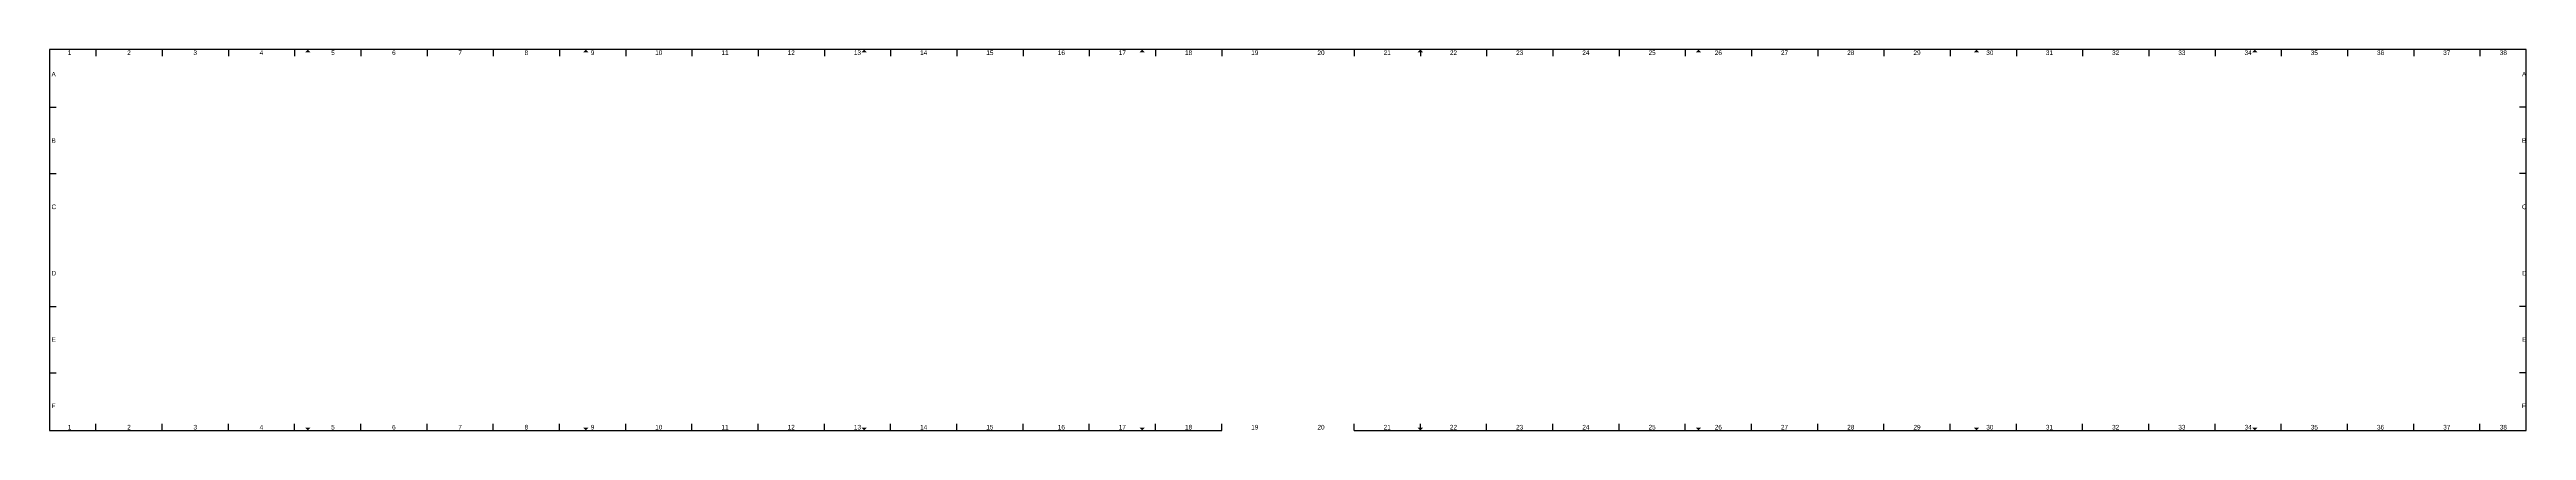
# Model space of a CAD drawing. Extents: x -5 to 1865, y -5 to 282.
import ezdxf
from ezdxf.enums import TextEntityAlignment as Align

# ---------------------------------------------------------------- set-up
doc = ezdxf.new("R2010")
doc.units = 0
doc.layers.add('to-xx-rooster', color=7, linetype='CONTINUOUS', lineweight=25)
doc.layers.add('to-xx-vouwmerk', color=7, linetype='CONTINUOUS', lineweight=18)
doc.styles.add('RTW_ISO', font='iso-rtw.shx')

msp = doc.modelspace()

# ---------------------------------------------------------------- hatches: boundary and pattern name
at = {"layer": 'to-xx-vouwmerk'}
for points in [[(192, 280), (190, 282), (188, 280)], [(402, 280), (400, 282), (398, 280)], [(612, 280), (610, 282), (608, 280)], [(822, 280), (820, 282), (818, 280)], [(1032, 280), (1030, 282), (1028, 280)], [(1242, 280), (1240, 282), (1238, 280)], [(1452, 280), (1450, 282), (1448, 280)], [(1662, 280), (1660, 282), (1658, 280)], [(188.04, -2.96), (190, -5), (192.04, -3.04)], [(398, -3), (400, -5), (402, -3)], [(608.02, -2.98), (610, -5), (612.02, -3.02)], [(818, -3), (820, -5), (822, -3)], [(1028, -3), (1030, -5), (1032, -3)], [(1238, -3), (1240, -5), (1242, -3)], [(1448, -3), (1450, -5), (1452, -3)], [(1658, -3), (1660, -5), (1662, -3)]]:
    msp.add_hatch(color=256, dxfattribs=at).paths.add_polyline_path(points)

# ---------------------------------------------------------------- linework, layer by layer
at = {"layer": 'to-xx-rooster'}
for p, q in [((1865, 282), (-5, 282)), ((-5, 282), (-5, -5)), ((30, 282), (30, 277)), ((80, 282), (80, 277)), ((130, 282), (130, 277)), ((180, 282), (180, 277)), ((230, 282), (230, 277)), ((280, 282), (280, 277)), ((330, 282), (330, 277)), ((380, 282), (380, 277)), ((430, 282), (430, 277)), ((480, 282), (480, 277)), ((530, 282), (530, 277)), ((580, 282), (580, 277)), ((630, 282), (630, 277)), ((680, 282), (680, 277)), ((730, 282), (730, 277)), ((780, 282), (780, 277)), ((830, 282), (830, 277)), ((880, 282), (880, 277)), ((980, 282), (980, 277)), ((1030, 282), (1030, 277)), ((1080, 282), (1080, 277)), ((1130, 282), (1130, 277)), ((1180, 282), (1180, 277)), ((1230, 282), (1230, 277)), ((1280, 282), (1280, 277)), ((1330, 282), (1330, 277)), ((1380, 282), (1380, 277)), ((1430, 282), (1430, 277)), ((1480, 282), (1480, 277)), ((1530, 282), (1530, 277)), ((1580, 282), (1580, 277)), ((1630, 282), (1630, 277)), ((1680, 282), (1680, 277)), ((1730, 282), (1730, 277)), ((1780, 282), (1780, 277)), ((1830, 282), (1830, 277)), ((1865, -5), (1865, 282)), ((-5, 238.5), (0, 238.5)), ((1865, 238.5), (1860, 238.5)), ((-5, 188.5), (0, 188.5)), ((1865, 188.5), (1860, 188.5)), ((-5, 88.5), (0, 88.5)), ((1865, 88.5), (1860, 88.5)), ((-5, 38.5), (0, 38.5)), ((1865, 38.5), (1860, 38.5)), ((30, -5), (30, 0)), ((80, -5), (80, 0)), ((130, -5), (130, 0)), ((180, -5), (180, 0)), ((230, -5), (230, 0)), ((280, -5), (280, 0)), ((330, -5), (330, 0)), ((380, -5), (380, 0)), ((430, -5), (430, 0)), ((480, -5), (480, 0)), ((530, -5), (530, 0)), ((580, -5), (580, 0)), ((630, -5), (630, 0)), ((680, -5), (680, 0)), ((730, -5), (730, 0)), ((780, -5), (780, 0)), ((830, -5), (830, 0)), ((880, -5), (880, 0)), ((980, -5), (980, 0)), ((1030, -5), (1030, 0)), ((1080, -5), (1080, 0)), ((1130, -5), (1130, 0)), ((1180, -5), (1180, 0)), ((1230, -5), (1230, 0)), ((1280, -5), (1280, 0)), ((1330, -5), (1330, 0)), ((1380, -5), (1380, 0)), ((1430, -5), (1430, 0)), ((1480, -5), (1480, 0)), ((1530, -5), (1530, 0)), ((1580, -5), (1580, 0)), ((1630, -5), (1630, 0)), ((1680, -5), (1680, 0)), ((1730, -5), (1730, 0)), ((1780, -5), (1780, 0)), ((1830, -5), (1830, 0)), ((-5, -5), (880, -5)), ((980, -5), (1865, -5))]:
    msp.add_line(p, q, dxfattribs=at)

# ---------------------------------------------------------------- texts
at = {"layer": 'to-xx-rooster', "style": 'RTW_ISO'}
for s, p in [('1', (10.05, 276.9)), ('2', (55, 276.9)), ('3', (105, 276.9)), ('4', (155, 276.9)), ('5', (209, 276.9)), ('6', (255, 276.9)), ('7', (305, 276.9)), ('8', (355, 276.9)), ('9', (405, 276.9)), ('10', (455, 276.9)), ('11', (505, 276.9)), ('12', (555, 276.9)), ('13', (605, 276.9)), ('14', (655, 276.9)), ('15', (705, 276.9)), ('16', (759, 276.9)), ('17', (805, 276.9)), ('18', (855, 276.9)), ('19', (905, 276.9)), ('20', (955, 276.9)), ('21', (1005, 276.9)), ('22', (1055, 276.9)), ('23', (1105, 276.9)), ('24', (1155, 276.9)), ('25', (1205, 276.9)), ('26', (1255, 276.9)), ('27', (1305, 276.9)), ('28', (1355, 276.9)), ('29', (1405, 276.9)), ('30', (1460, 276.9)), ('31', (1505, 276.9)), ('32', (1555, 276.9)), ('33', (1605, 276.9)), ('34', (1655, 276.9)), ('35', (1705, 276.9)), ('36', (1755, 276.9)), ('37', (1805, 276.9)), ('38', (1847.7, 276.9)), ('1', (10.05, -5.4)), ('2', (55, -5.4)), ('3', (105, -5.4)), ('4', (155, -5.4)), ('5', (209, -5.4)), ('6', (255, -5.4)), ('7', (305, -5.4)), ('8', (355, -5.4)), ('9', (405, -5.4)), ('10', (455, -5.4)), ('11', (505, -5.4)), ('12', (555, -5.4)), ('13', (605, -5.4)), ('14', (655, -5.4)), ('15', (705, -5.4)), ('16', (759, -5.4)), ('17', (805, -5.4)), ('18', (855, -5.4)), ('19', (905, -5.4)), ('20', (955, -5.4)), ('21', (1005, -5.4)), ('22', (1055, -5.4)), ('23', (1105, -5.4)), ('24', (1155, -5.4)), ('25', (1205, -5.4)), ('26', (1255, -5.4)), ('27', (1305, -5.4)), ('28', (1355, -5.4)), ('29', (1405, -5.4)), ('30', (1460, -5.4)), ('31', (1505, -5.4)), ('32', (1555, -5.4)), ('33', (1605, -5.4)), ('34', (1655, -5.4)), ('35', (1705, -5.4)), ('36', (1755, -5.4)), ('37', (1805, -5.4)), ('38', (1847.7, -5.4))]:
    msp.add_text(s, height=3.5, dxfattribs=at).set_placement(p, align=Align.BOTTOM_CENTER)
for s, p in [('A', (-3.5, 263.5)), ('A', (1861.75, 263.5)), ('B', (-3.5, 213.5)), ('B', (1861.75, 213.5)), ('C', (-3.5, 163.5)), ('C', (1861.75, 163.5)), ('D', (-3.5, 113.5)), ('D', (1862, 113.5)), ('E', (-3.5, 63.5)), ('E', (1862, 63.5)), ('F', (-3.5, 13.5)), ('F', (1861.5, 13.5))]:
    msp.add_text(s, height=3.5, dxfattribs=at).set_placement(p, align=Align.MIDDLE_LEFT)

doc.saveas('drawing.dxf')
